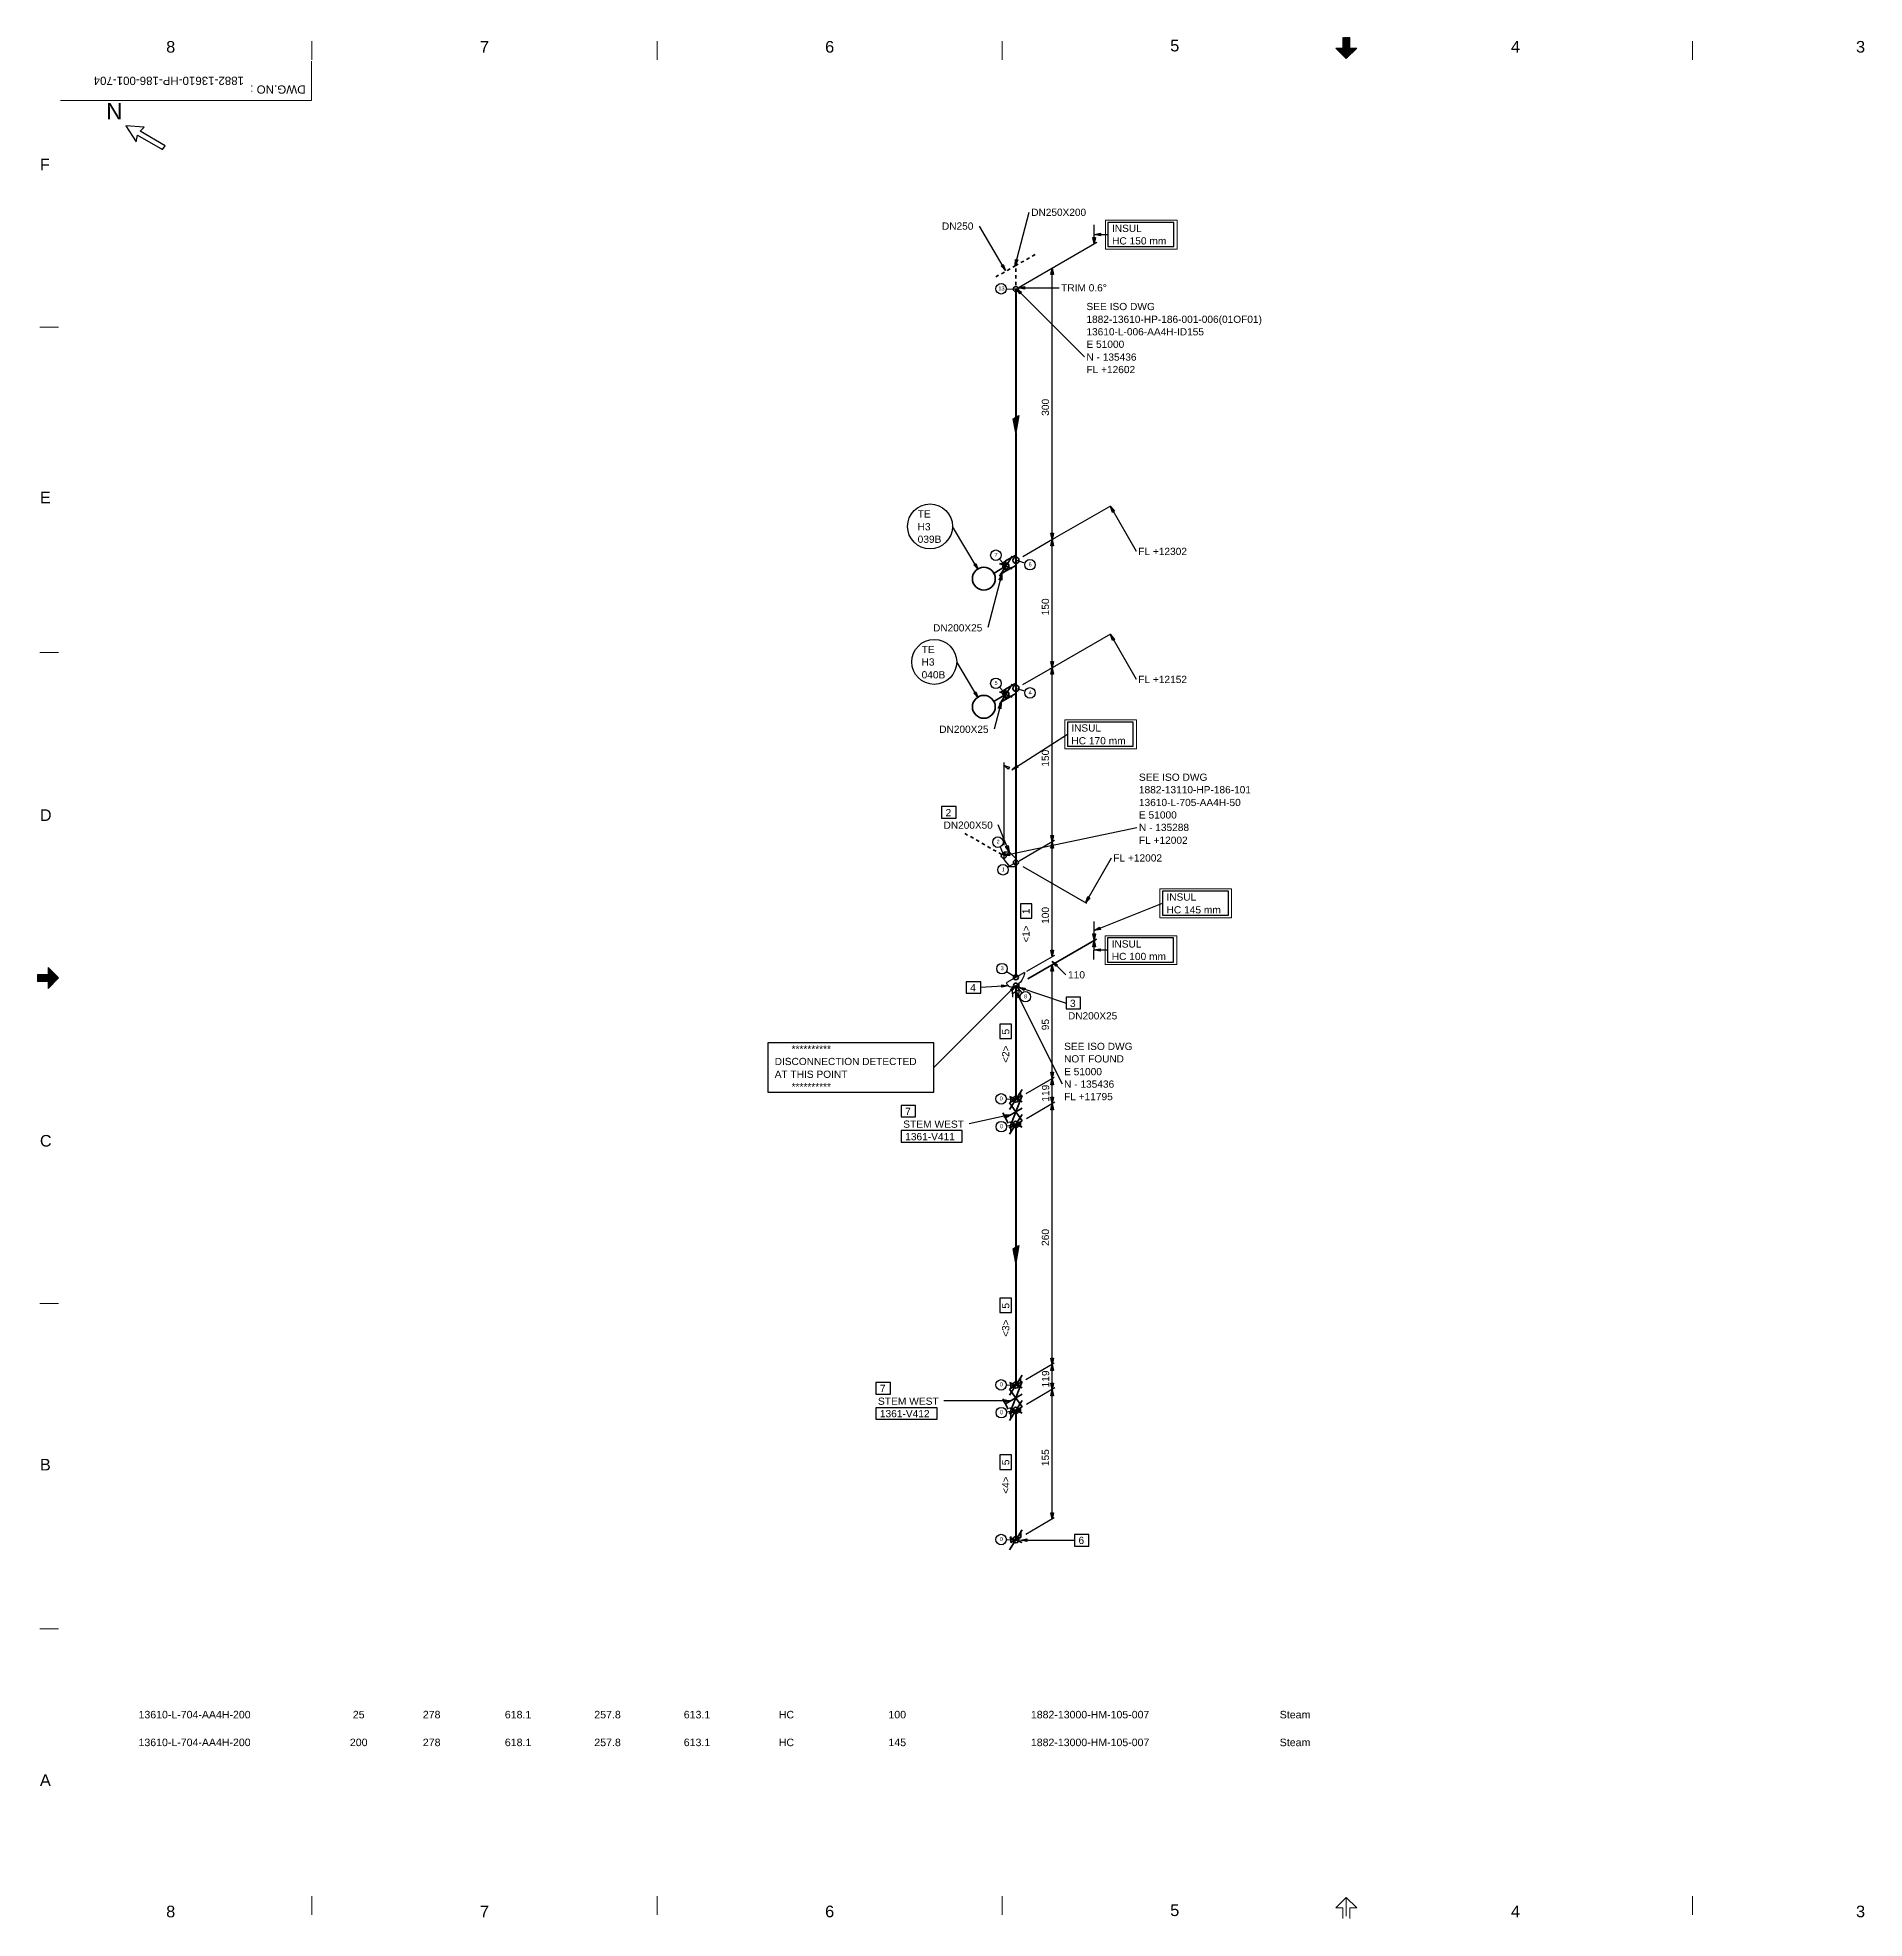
# Model space of a CAD drawing. Header units: inches. Extents: x 18 to 823, y 11 to 584.
# Drawn here: x 18 to 575, y 11 to 584 of the extents above; entities that cross this region are included whole.
import ezdxf
from ezdxf.enums import TextEntityAlignment as Align
from ezdxf.xclip import XClip

# ---------------------------------------------------------------- set-up
doc = ezdxf.new("R2010")
doc.units = ezdxf.units.IN
doc.header["$MEASUREMENT"] = 0
doc.header["$XCLIPFRAME"] = 0
for name, color, linetype in [('1882-13610-HP-186-001-704(01OF01)_MODEL-EMBED 1_DWG$0$Default', 7, 'Continuous'), ('AD1', 7, 'Continuous'), ('AD2', 7, 'Continuous'), ('BG 0 -1', 7, 'Continuous'), ('DBOX', 7, 'Continuous'), ('DEL1', 7, 'Continuous'), ('DIMLINES', 7, 'Continuous'), ('DIMTEXT', 7, 'Continuous'), ('EX1', 7, 'Continuous'), ('FITTINGS', 7, 'Continuous'), ('FRAME', 7, 'Continuous'), ('INSU_BOX', 7, 'Continuous'), ('ISOTEXT', 7, 'Continuous'), ('PIPE', 7, 'Continuous'), ('WELDS', 7, 'Continuous')]:
    doc.layers.add(name, color=color, linetype=linetype)
doc.styles.add('1882-13610-HP-186-001-704(01OF01)_MODEL-EMBED 1_DWG$0$Arial', font='arial.ttf')
doc.styles.add('Arial', font='arial.ttf')

msp = doc.modelspace()

# ---------------------------------------------------------------- texts
at = {"layer": 'BG 0 -1', "color": 7, "style": 'Arial', "width": 1.008516}
for s, p in [('8', (58.68, 581.12)), ('7', (154.26, 581.12)), ('6', (259.39, 581.12)), ('5', (364.51, 581.46)), ('4', (468.28, 581.12)), ('3', (573.41, 581.12)), ('8', (58.68, 13.03)), ('7', (154.26, 13.05)), ('6', (259.39, 13.05)), ('5', (364.51, 13.39)), ('4', (468.28, 13.05)), ('3', (573.41, 13.05))]:
    msp.add_text(s, height=3.54, dxfattribs=at).set_placement(p, align=Align.MIDDLE)
at = {"layer": 'BG 0 -1', "color": 4, "style": 'Arial', "width": 1.010263}
msp.add_text('DWG.NO : ', height=2.5, rotation=180, dxfattribs=at).set_placement((99.75, 568.1), align=Align.MIDDLE_LEFT)
at = {"layer": 'BG 0 -1', "color": 7, "style": 'Arial'}
for s, height, width, p in [('F', 3.54, 0.993934, (18.84, 543.5)), ('E', 3.54, 1.004063, (18.84, 442.02)), ('D', 3.54, 0.992063, (18.84, 345.28)), ('C', 3.54, 0.992063, (18.84, 246.06)), ('B ', 3.537, 1.005373, (18.84, 147.39)), ('A', 3.54, 1.004063, (18.84, 51.29))]:
    msp.add_text(s, height=height, dxfattribs=dict(at, width=width)).set_placement(p)
at = {"layer": 'CP', "color": 4, "style": 'Arial', "width": 1.008516}
for p in [(326.26, 259.74), (326.26, 172.7)]:
    msp.add_text('119', height=2.2, rotation=90, dxfattribs=at).set_placement(p)
at = {"layer": 'DIMLINES', "color": 4, "style": 'Arial'}
for s, width, p in [('HC 150 mm', 1.010172, (345.4, 520.9)), ('INSUL', 0.999439, (345.4, 524.7)), ('INSUL', 0.999439, (333, 372.5)), ('HC 170 mm', 1.010172, (333, 368.6)), ('INSUL', 0.999439, (362, 321)), ('HC 145 mm', 1.010172, (362, 317.1)), ('HC 100 mm', 1.010172, (345.3, 302.9)), ('INSUL', 0.999439, (345.3, 306.7))]:
    msp.add_text(s, height=2.2, dxfattribs=dict(at, width=width)).set_placement(p)
at = {"layer": 'DIMTEXT', "color": 2, "style": 'Arial', "width": 1.008516}
for s, p in [('300', (326.2, 468.7)), ('150', (326.2, 407.9)), ('150', (326.2, 361.8)), ('100', (326.2, 313.9)), ('95', (326.2, 281.5)), ('260', (326.2, 215.8)), ('155', (326.2, 148.7))]:
    msp.add_text(s, height=2.2, rotation=90, dxfattribs=at).set_placement(p)
msp.add_text('110', height=2.2, dxfattribs=at).set_placement((332, 297.3))
at = {"layer": 'FRAME', "color": 2, "style": 'Arial', "width": 1.003968}
msp.add_text('1882-13610-HP-186-001-704', height=2.5, rotation=180, dxfattribs=at).set_placement((81, 572))
at = {"layer": 'FRAME', "color": 2, "style": 'Arial', "width": 0.992063}
msp.add_text('N', height=5, dxfattribs=at).set_placement((39, 559))
at = {"layer": 'ISOTEXT', "color": 2, "style": 'Arial'}
for s, width, p in [('DN250', 1.000881, (293.6, 525.4)), ('DN250X200', 0.99789, (320.8, 529.6)), ('TRIM 0.6°', 1.00446, (329.9, 506.6)), ('SEE ISO DWG', 1.00983, (337.6, 500.9)), ('1882-13610-HP-186-001-006(01OF01)', 1.003206, (337.6, 497)), ('13610-L-006-AA4H-ID155', 1.002891, (337.6, 493.2)), ('E 51000', 1.007719, (337.6, 489.4)), ('N - 135436', 1.004313, (337.6, 485.5)), ('FL +12602', 1.004042, (337.6, 481.7)), ('TE', 1.011406, (286.2, 437.7)), ('H3', 0.99922, (286.2, 433.8)), ('039B', 1.007244, (286.2, 430)), ('FL +12302', 1.004042, (353.4, 426.3)), ('DN200X25', 0.996682, (290.9, 403)), ('TE', 1.011406, (287.4, 396.4)), ('040B', 1.007244, (287.4, 388.7)), ('H3', 0.99922, (287.4, 392.6)), ('FL +12152', 1.004042, (353.4, 387.3)), ('DN200X25', 0.996682, (292.8, 372.1)), ('SEE ISO DWG', 1.00983, (353.6, 357.5)), ('1882-13110-HP-186-101', 1.003951, (353.6, 353.7)), ('13610-L-705-AA4H-50', 1.003202, (353.6, 349.8)), ('DN200X50', 0.996682, (294.1, 342.9)), ('2', 1.008516, (294.7, 346.7)), ('E 51000', 1.007719, (353.6, 346)), ('N - 135288', 1.004313, (353.6, 342.2)), ('FL +12002', 1.004042, (353.6, 338.3)), ('FL +12002', 1.004042, (345.8, 332.9)), ('4', 1.008516, (302.2, 293.4)), ('DN200X25', 0.996682, (332, 284.8)), ('3', 1.008516, (332.6, 288.6)), ('       **********', 1.003427, (241.8, 274.7)), ('SEE ISO DWG', 1.00983, (330.8, 275.5)), (' DISCONNECTION DETECTED', 1.000587, (241.8, 270.9)), ('NOT FOUND', 0.998145, (330.8, 271.7)), ('E 51000', 1.007719, (330.8, 267.8)), (' AT THIS POINT', 1.006015, (241.8, 267)), ('       **********', 1.003427, (241.8, 263.2)), ('N - 135436', 1.004313, (330.8, 264)), ('7', 1.008516, (282.4, 255.7)), ('FL +11795', 1.004042, (330.8, 260.2)), ('STEM WEST', 1.013742, (281.8, 251.8)), ('1361-V411', 1.006087, (282.4, 248)), ('7', 1.008516, (274.7, 171.3)), ('STEM WEST', 1.013742, (274.1, 167.4)), ('1361-V412', 1.006087, (274.7, 163.6)), ('6', 1.008516, (335.2, 125))]:
    msp.add_text(s, height=2.2, dxfattribs=dict(at, width=width)).set_placement(p)
for s, width, p in [('1', 1.008516, (320.3, 316.9)), ('<1>', 0.993892, (320.3, 308.2)), ('5', 1.008516, (314.1, 280.2)), ('<2>', 0.993892, (314.1, 271.6)), ('5', 1.008516, (314.1, 196.7)), ('<3>', 0.993892, (314.1, 188.1)), ('5', 1.008516, (314.1, 149)), ('<4>', 0.993892, (314.1, 140.3))]:
    msp.add_text(s, height=2.2, rotation=90, dxfattribs=dict(at, width=width)).set_placement(p)
at = {"layer": 'WDT', "color": 2, "style": 'Arial', "width": 1.008516}
for s, p in [('13', (310.78, 506.92)), ('7', (309.6, 425.74)), ('6', (319.99, 422.85)), ('5', (309.61, 386.71)), ('4', (319.99, 383.81)), ('2', (310.23, 338.33)), ('1', (311.78, 329.91)), ('3', (311.46, 299.8)), ('8', (318.6, 291.24)), ('0', (311.2, 260.12)), ('0', (311.26, 251.65)), ('0', (311.2, 173)), ('0', (311.26, 164.53)), ('0', (311.2, 125.88))]:
    msp.add_text(s, height=1.2, dxfattribs=at).set_placement(p)

# ---------------------------------------------------------------- blocks, each defined once
blk = doc.blocks.new('1882-13610-HP-186-001-704(01OF01)_MODEL-EMBED 1_DWG')
at = {"layer": '1882-13610-HP-186-001-704(01OF01)_MODEL-EMBED 1_DWG$0$Default', "color": 4, "style": '1882-13610-HP-186-001-704(01OF01)_MODEL-EMBED 1_DWG$0$Arial'}
for s, width, p in [('13610-L-704-AA4H-200', 1.00348, (0.905822, -0.115628)), ('25', 1.008516, (3.475116, -0.115628)), ('278', 1.008516, (4.31479, -0.115628)), ('618.1 ', 1.008516, (5.29826, -0.115628)), ('257.8 ', 1.008516, (6.371177, -0.115628)), ('613.1 ', 1.008516, (7.444094, -0.115628)), ('HC', 0.992063, (8.5857, -0.115628)), ('100', 1.008516, (9.898125, -0.115628)), ('1882-13000-HM-105-007', 1.00296, (11.607138, -0.115628)), ('Steam', 1.013128, (14.590457, -0.115628)), ('13610-L-704-AA4H-200', 1.00348, (0.905822, -0.448962)), ('200', 1.008516, (3.43979, -0.448962)), ('618.1 ', 1.008516, (5.29826, -0.448962)), ('257.8 ', 1.008516, (6.371177, -0.448962)), ('613.1 ', 1.008516, (7.444094, -0.448962)), ('HC', 0.992063, (8.5857, -0.448962)), ('145', 1.008516, (9.898125, -0.448962)), ('1882-13000-HM-105-007', 1.00296, (11.607138, -0.448962)), ('Steam', 1.013128, (14.590457, -0.448962))]:
    blk.add_text(s, height=0.090278, dxfattribs=dict(at, width=width)).set_placement(p, align=Align.TOP_LEFT)
at = {"layer": '1882-13610-HP-186-001-704(01OF01)_MODEL-EMBED 1_DWG$0$Default', "color": 7, "style": '1882-13610-HP-186-001-704(01OF01)_MODEL-EMBED 1_DWG$0$Arial', "width": 1.008516}
blk.add_text('278', height=0.090278, dxfattribs=at).set_placement((4.31479, -0.448962), align=Align.TOP_LEFT)

# ---------------------------------------------------------------- linework, layer by layer
at = {"layer": 'AD1', "color": 4, "linetype": 'Continuous', "lineweight": 30}
for p, q in [((339.96, 523.96), (344.12, 523.96)), ((327.16, 431), (326.76, 432.92)), ((327.56, 432.92), (327.16, 431)), ((327.16, 391.96), (326.76, 393.88)), ((327.56, 393.88), (327.16, 391.96)), ((314.84, 360.84), (331.8, 371.72)), ((327.16, 338.92), (326.76, 340.84)), ((327.56, 340.84), (327.16, 338.92)), ((339.96, 311.88), (360.76, 320.2)), ((327.16, 303.96), (326.76, 305.88)), ((327.56, 305.88), (327.16, 303.96)), ((339.88, 305.96), (344.04, 305.96)), ((327.16, 266.84), (326.76, 268.76)), ((327.56, 268.76), (327.16, 266.84)), ((327.16, 259.16), (326.76, 261.08)), ((327.56, 261.08), (327.16, 259.16)), ((327.16, 179.72), (326.76, 181.64)), ((327.56, 181.64), (327.16, 179.72)), ((327.16, 172.04), (326.76, 173.96)), ((327.56, 173.96), (327.16, 172.04)), ((327.16, 132.6), (326.76, 134.52)), ((327.56, 134.52), (327.16, 132.6))]:
    msp.add_line(p, q, dxfattribs=at)
at = {"layer": 'AD2', "color": 6, "linetype": 'Continuous', "lineweight": 30}
for p, q in [((339.96, 521.08), (339.96, 526.84)), ((339.96, 308.92), (339.96, 314.68)), ((339.88, 303.08), (339.96, 308.84))]:
    msp.add_line(p, q, dxfattribs=at)
at = {"layer": 'AD2', "color": 4, "linetype": 'Continuous', "lineweight": 30}
for p, q in [((326.76, 511.72), (327.16, 513.64)), ((327.16, 513.64), (327.56, 511.72)), ((326.76, 429.08), (327.16, 431)), ((327.16, 431), (327.56, 429.08)), ((326.76, 390.04), (327.16, 391.96)), ((327.16, 391.96), (327.56, 390.04)), ((326.76, 337), (327.16, 338.92)), ((327.16, 338.92), (327.56, 337)), ((326.76, 299.48), (327.16, 301.4)), ((327.16, 301.4), (327.56, 299.48)), ((326.76, 264.92), (327.16, 266.84)), ((327.16, 266.84), (327.56, 264.92)), ((326.76, 257.24), (327.16, 259.16)), ((327.16, 259.16), (327.56, 257.24)), ((326.76, 177.8), (327.16, 179.72)), ((327.16, 179.72), (327.56, 177.8)), ((326.76, 170.12), (327.16, 172.04)), ((327.16, 172.04), (327.56, 170.12))]:
    msp.add_line(p, q, dxfattribs=at)
at = {"layer": 'BG 0 -1', "color": 7, "linetype": 'Continuous', "lineweight": 9}
for p, q in [((101.7, 577.17), (101.7, 582.83)), ((206.83, 577.17), (206.83, 582.83)), ((311.95, 577.17), (311.95, 582.83)), ((413.57, 580.74), (415.69, 580.74)), ((416.76, 577.55), (413.57, 580.74)), ((413.59, 580.74), (416.76, 577.56)), ((413.71, 580.74), (416.83, 577.62)), ((413.84, 580.74), (416.89, 577.68)), ((413.96, 580.74), (416.95, 577.75)), ((414.09, 580.74), (417.01, 577.81)), ((414.21, 580.74), (417.08, 577.87)), ((414.34, 580.74), (417.14, 577.93)), ((414.46, 580.74), (417.2, 578)), ((414.59, 580.74), (417.26, 578.06)), ((414.71, 580.74), (417.33, 578.12)), ((414.84, 580.74), (417.39, 578.18)), ((414.96, 580.74), (417.45, 578.25)), ((415.09, 580.74), (417.51, 578.31)), ((415.21, 580.74), (417.58, 578.37)), ((415.34, 580.74), (417.64, 578.44)), ((415.46, 580.74), (417.7, 578.5)), ((415.59, 580.74), (417.76, 578.56)), ((415.69, 580.74), (415.69, 583.92)), ((415.69, 583.88), (417.82, 581.76)), ((415.69, 583.75), (417.82, 581.63)), ((415.69, 583.63), (417.82, 581.51)), ((415.69, 583.5), (417.82, 581.38)), ((415.69, 583.38), (417.82, 581.26)), ((415.69, 583.25), (417.82, 581.13)), ((415.69, 583.13), (417.82, 581.01)), ((415.69, 583), (417.82, 580.88)), ((415.69, 582.88), (417.82, 580.76)), ((415.69, 582.75), (418.83, 579.62)), ((415.69, 582.63), (418.76, 579.56)), ((415.69, 582.5), (418.7, 579.5)), ((415.69, 582.38), (418.64, 579.44)), ((415.69, 582.25), (418.58, 579.37)), ((415.69, 582.13), (418.51, 579.31)), ((415.69, 582), (418.45, 579.25)), ((415.69, 581.88), (418.39, 579.19)), ((415.69, 581.75), (418.33, 579.12)), ((415.69, 581.63), (418.26, 579.06)), ((415.69, 581.5), (418.2, 579)), ((415.69, 581.38), (418.14, 578.94)), ((415.69, 581.25), (418.08, 578.87)), ((415.69, 581.13), (418.01, 578.81)), ((415.69, 581), (417.95, 578.75)), ((415.69, 580.88), (417.89, 578.69)), ((415.69, 580.75), (417.83, 578.62)), ((415.78, 583.92), (417.82, 581.88)), ((415.91, 583.92), (417.82, 582.01)), ((416.03, 583.92), (417.82, 582.13)), ((416.16, 583.92), (417.82, 582.26)), ((416.28, 583.92), (417.82, 582.38)), ((416.41, 583.92), (417.82, 582.51)), ((416.53, 583.92), (417.82, 582.63)), ((416.66, 583.92), (417.82, 582.76)), ((416.76, 577.56), (416.76, 583.22)), ((419.94, 580.74), (416.76, 577.55)), ((416.78, 583.92), (417.82, 582.88)), ((416.91, 583.92), (417.82, 583.01)), ((417.03, 583.92), (417.82, 583.13)), ((417.16, 583.92), (417.82, 583.26)), ((417.28, 583.92), (417.82, 583.38)), ((417.41, 583.92), (417.82, 583.51)), ((417.53, 583.92), (417.82, 583.63)), ((417.66, 583.92), (417.82, 583.76)), ((417.78, 583.92), (417.82, 583.88)), ((417.82, 580.74), (417.82, 583.92)), ((417.82, 580.74), (419.94, 580.74)), ((417.84, 580.74), (418.89, 579.69)), ((417.96, 580.74), (418.95, 579.75)), ((418.09, 580.74), (419.01, 579.81)), ((418.21, 580.74), (419.08, 579.87)), ((418.34, 580.74), (419.14, 579.94)), ((418.46, 580.74), (419.2, 580)), ((418.59, 580.74), (419.26, 580.06)), ((418.71, 580.74), (419.33, 580.12)), ((418.84, 580.74), (419.39, 580.19)), ((418.96, 580.74), (419.45, 580.25)), ((419.09, 580.74), (419.51, 580.31)), ((419.21, 580.74), (419.58, 580.37)), ((419.34, 580.74), (419.64, 580.44)), ((419.46, 580.74), (419.7, 580.5)), ((419.59, 580.74), (419.76, 580.56)), ((419.71, 580.74), (419.83, 580.62)), ((419.84, 580.74), (419.89, 580.69)), ((522.2, 577.17), (522.2, 582.83)), ((101.53, 564.78), (101.53, 576.75)), ((101.53, 564.78), (25.11, 564.78)), ((24.49, 495.71), (18.83, 495.71)), ((24.49, 396.57), (18.83, 396.57)), ((18.14, 296.95), (19.67, 298.49)), ((18.14, 296.83), (19.8, 298.49)), ((18.14, 296.7), (19.92, 298.49)), ((18.14, 296.58), (20.05, 298.49)), ((18.14, 296.45), (20.17, 298.49)), ((18.14, 298.49), (18.14, 296.37)), ((18.14, 298.45), (18.17, 298.49)), ((18.14, 298.33), (18.3, 298.49)), ((18.14, 298.2), (18.42, 298.49)), ((18.14, 298.08), (18.55, 298.49)), ((18.14, 297.95), (18.67, 298.49)), ((18.14, 297.83), (18.8, 298.49)), ((18.14, 297.7), (18.92, 298.49)), ((18.14, 297.58), (19.05, 298.49)), ((18.14, 297.45), (19.17, 298.49)), ((18.14, 297.33), (19.3, 298.49)), ((18.14, 297.2), (19.42, 298.49)), ((18.14, 297.08), (19.55, 298.49)), ((21.32, 298.49), (18.14, 298.49)), ((18.17, 296.37), (20.3, 298.49)), ((18.3, 296.37), (20.42, 298.49)), ((18.42, 296.37), (20.55, 298.49)), ((18.55, 296.37), (20.67, 298.49)), ((18.67, 296.37), (20.8, 298.49)), ((18.8, 296.37), (20.92, 298.49)), ((18.93, 296.37), (21.05, 298.49)), ((19.05, 296.37), (21.17, 298.49)), ((19.18, 296.37), (21.3, 298.49)), ((19.3, 296.37), (22.43, 299.5)), ((19.43, 296.37), (22.49, 299.43)), ((19.55, 296.37), (22.56, 299.37)), ((19.68, 296.37), (22.62, 299.31)), ((19.8, 296.37), (22.68, 299.25)), ((19.93, 296.37), (22.74, 299.18)), ((20.05, 296.37), (22.81, 299.12)), ((20.18, 296.37), (22.87, 299.06)), ((20.3, 296.37), (22.93, 299)), ((20.43, 296.37), (22.99, 298.93)), ((20.55, 296.37), (23.06, 298.87)), ((20.68, 296.37), (23.12, 298.81)), ((20.8, 296.37), (23.18, 298.75)), ((20.93, 296.37), (23.24, 298.68)), ((21.05, 296.37), (23.31, 298.62)), ((21.18, 296.37), (23.37, 298.56)), ((21.3, 296.37), (23.43, 298.5)), ((21.32, 300.61), (24.5, 297.43)), ((21.32, 298.49), (21.32, 300.61)), ((21.32, 300.51), (21.37, 300.56)), ((21.32, 300.39), (21.43, 300.5)), ((21.32, 300.26), (21.49, 300.43)), ((21.32, 300.14), (21.56, 300.37)), ((21.32, 300.01), (21.62, 300.31)), ((21.32, 299.89), (21.68, 300.25)), ((21.32, 299.76), (21.74, 300.18)), ((21.32, 299.63), (21.81, 300.12)), ((21.32, 299.51), (21.87, 300.06)), ((21.32, 299.38), (21.93, 300)), ((21.32, 299.26), (21.99, 299.93)), ((21.32, 299.13), (22.06, 299.87)), ((21.32, 299.01), (22.12, 299.81)), ((21.32, 298.88), (22.18, 299.75)), ((21.32, 298.76), (22.24, 299.68)), ((21.32, 298.63), (22.31, 299.62)), ((21.32, 298.51), (22.37, 299.56)), ((21.32, 296.26), (23.49, 298.43)), ((21.32, 296.13), (23.56, 298.37)), ((21.32, 296.01), (23.62, 298.31)), ((21.32, 295.88), (23.68, 298.25)), ((21.32, 295.76), (23.74, 298.18)), ((21.32, 295.63), (23.81, 298.12)), ((21.32, 295.51), (23.87, 298.06)), ((21.32, 295.38), (23.93, 298)), ((21.32, 296.37), (18.14, 296.37)), ((21.32, 295.26), (23.99, 297.93)), ((21.32, 295.13), (24.06, 297.87)), ((21.32, 295.01), (24.12, 297.81)), ((21.32, 294.88), (24.18, 297.75)), ((21.32, 294.76), (24.24, 297.68)), ((21.32, 294.63), (24.31, 297.62)), ((21.32, 294.51), (24.37, 297.56)), ((21.32, 294.38), (24.43, 297.5)), ((21.32, 294.26), (24.49, 297.43)), ((24.5, 297.43), (21.32, 294.24)), ((21.32, 294.24), (21.32, 296.37)), ((24.49, 198.28), (18.83, 198.28)), ((24.49, 99.14), (18.83, 99.14)), ((101.7, 17.68), (101.7, 12.02)), ((206.83, 17.68), (206.83, 12.02)), ((311.95, 17.68), (311.95, 12.02)), ((416.76, 17.3), (413.57, 14.12)), ((419.94, 14.12), (416.76, 17.3)), ((416.76, 17.29), (416.76, 11.64)), ((522.2, 17.68), (522.2, 12.02)), ((413.57, 14.12), (415.69, 14.12)), ((415.69, 14.12), (415.69, 10.94)), ((417.82, 14.12), (419.94, 14.12)), ((417.82, 14.12), (417.82, 10.94))]:
    msp.add_line(p, q, dxfattribs=at)
at = {"layer": 'DBOX', "color": 1, "linetype": 'Continuous', "lineweight": 30}
for p, q in [((364.2, 527.64), (344.12, 527.64)), ((344.12, 527.64), (344.12, 520.28)), ((364.2, 520.28), (364.2, 527.64)), ((344.12, 520.28), (364.2, 520.28)), ((351.88, 375.4), (331.8, 375.4)), ((331.8, 375.4), (331.8, 368.04)), ((351.88, 368.04), (351.88, 375.4)), ((331.8, 368.04), (351.88, 368.04)), ((380.84, 323.88), (360.76, 323.88)), ((360.76, 323.88), (360.76, 316.52)), ((380.84, 316.52), (380.84, 323.88)), ((360.76, 316.52), (380.84, 316.52)), ((364.12, 309.64), (344.04, 309.64)), ((344.04, 309.64), (344.04, 302.28)), ((364.12, 302.28), (364.12, 309.64)), ((344.04, 302.28), (364.12, 302.28))]:
    msp.add_line(p, q, dxfattribs=at)
at = {"layer": 'DEL1', "color": 1, "linetype": 'Continuous', "lineweight": 30}
for p, q in [((339.96, 521.08), (339.56, 523)), ((339.56, 523), (340.36, 523)), ((339.96, 523.96), (341.88, 524.36)), ((341.88, 523.56), (339.96, 523.96)), ((340.36, 523), (339.96, 521.08)), ((341.88, 524.36), (341.88, 523.56)), ((312.36, 362.28), (314.2, 361.64)), ((313.8, 361), (312.36, 362.28)), ((314.2, 361.64), (313.8, 361)), ((314.84, 360.84), (316.28, 362.2)), ((316.68, 361.56), (314.84, 360.84)), ((316.28, 362.2), (316.68, 361.56)), ((339.96, 308.92), (339.56, 310.84)), ((339.56, 310.84), (340.36, 310.84)), ((339.96, 311.88), (341.56, 312.92)), ((341.88, 312.2), (339.96, 311.88)), ((340.36, 310.84), (339.96, 308.92)), ((341.56, 312.92), (341.88, 312.2)), ((339.56, 306.92), (339.96, 308.84)), ((340.36, 306.92), (339.56, 306.92)), ((339.88, 305.96), (341.8, 306.36)), ((341.8, 305.56), (339.88, 305.96)), ((339.96, 308.84), (340.36, 306.92)), ((341.8, 306.36), (341.8, 305.56))]:
    msp.add_line(p, q, dxfattribs=at)
at = {"layer": 'DIMLINES', "color": 7, "linetype": 'Continuous', "lineweight": 30}
for p, q in [((327.56, 511.72), (326.76, 511.72)), ((316.12, 453.16), (316.12, 451.24)), ((327.24, 431.08), (345, 441.32)), ((318.2, 425.88), (327.24, 431.08)), ((327.96, 431.4), (326.36, 430.52)), ((326.76, 432.92), (327.56, 432.92)), ((327.56, 429.08), (326.76, 429.08)), ((327.24, 392.04), (345, 402.28)), ((318.2, 386.84), (327.24, 392.04)), ((327.96, 392.36), (326.36, 391.48)), ((326.76, 393.88), (327.56, 393.88)), ((327.56, 390.04), (326.76, 390.04)), ((327.88, 339.32), (317.16, 333)), ((326.76, 340.84), (327.56, 340.84)), ((327.56, 337), (326.76, 337)), ((318.2, 331.4), (319.88, 330.44)), ((319.88, 330.44), (337.64, 320.2)), ((327.88, 304.28), (319.4, 299.4)), ((326.76, 305.88), (327.56, 305.88)), ((327.56, 299.48), (326.76, 299.48)), ((327.16, 302.6), (328.76, 301.48)), ((328.28, 301), (327.16, 302.6)), ((327.16, 302.6), (331.32, 298.44)), ((328.76, 301.48), (328.28, 301)), ((327.8, 267.16), (319.16, 262.12)), ((326.76, 268.76), (327.56, 268.76)), ((327.56, 264.92), (326.76, 264.92)), ((327.96, 259.56), (319.32, 254.52)), ((326.76, 261.08), (327.56, 261.08)), ((327.56, 257.24), (326.76, 257.24)), ((327.8, 180.04), (319.16, 175)), ((326.76, 181.64), (327.56, 181.64)), ((327.56, 177.8), (326.76, 177.8)), ((327.96, 172.52), (319.32, 167.48)), ((326.76, 173.96), (327.56, 173.96)), ((327.56, 170.12), (326.76, 170.12)), ((327.8, 132.92), (319.16, 127.88)), ((326.76, 134.52), (327.56, 134.52))]:
    msp.add_line(p, q, dxfattribs=at)
at = {"layer": 'DL', "color": 4, "linetype": 'Continuous', "lineweight": 30}
for p, q in [((327.16, 431), (327.16, 513.64)), ((327.16, 391.96), (327.16, 431)), ((327.16, 338.92), (327.16, 391.96)), ((327.16, 303.96), (327.16, 338.92)), ((327.16, 266.84), (327.16, 301.4)), ((327.16, 259.16), (327.16, 266.84)), ((327.16, 179.72), (327.16, 259.16)), ((327.16, 172.04), (327.16, 179.72)), ((327.16, 132.6), (327.16, 172.04))]:
    msp.add_line(p, q, dxfattribs=at)
at = {"layer": 'EX1', "color": 2, "linetype": 'Continuous', "lineweight": 30}
for p, q in [((340.76, 521.48), (317.08, 507.8)), ((312.44, 363.08), (312.44, 337.88)), ((340.68, 309.24), (319.72, 297.16)), ((340.68, 309.16), (319.72, 297.08))]:
    msp.add_line(p, q, dxfattribs=at)
at = {"layer": 'FITTINGS', "color": 2, "linetype": 'Continuous', "lineweight": 30}
for p, q in [((315.3, 467.8), (316.9, 468.7)), ((316.1, 463.6), (315.3, 467.8)), ((315.4, 467.8), (316.8, 468.6)), ((315.4, 467.8), (316.6, 468.6)), ((316.1, 464.1), (315.4, 467.8)), ((316.1, 464.6), (315.4, 467.8)), ((315.6, 467.9), (316.6, 468.5)), ((316.1, 465), (315.6, 467.9)), ((315.7, 468), (316.4, 468.4)), ((316.1, 465.4), (315.7, 468)), ((315.8, 468.1), (316.3, 468.4)), ((316.1, 465.8), (315.8, 468.1)), ((315.9, 468.2), (316.2, 468.3)), ((316.1, 466.3), (315.9, 468.2)), ((316.1, 466.7), (316, 468.2)), ((316, 468.2), (316.1, 468.2)), ((316.1, 468.2), (317, 468.8)), ((317, 468.8), (316.1, 463.6)), ((316.9, 468.7), (316.1, 464.1)), ((316.8, 468.6), (316.1, 464.6)), ((316.6, 468.6), (316.1, 465)), ((316.6, 468.5), (316.1, 465.4)), ((316.4, 468.4), (316.1, 465.8)), ((316.3, 468.4), (316.1, 466.3)), ((316.2, 468.3), (316.1, 466.7)), ((316.1, 468.2), (316.1, 463.6)), ((315.3, 214.9), (316.9, 215.8)), ((316.1, 210.7), (315.3, 214.9)), ((315.4, 215), (316.8, 215.8)), ((315.4, 215), (316.6, 215.7)), ((316.1, 211.2), (315.4, 215)), ((316.1, 211.7), (315.4, 215)), ((315.6, 215), (316.6, 215.6)), ((316.1, 212.2), (315.6, 215)), ((315.7, 215.1), (316.4, 215.5)), ((316.1, 212.6), (315.7, 215.1)), ((315.8, 215.2), (316.3, 215.5)), ((316.1, 213), (315.8, 215.2)), ((315.9, 215.3), (316.2, 215.4)), ((316.1, 213.4), (315.9, 215.3)), ((316.1, 213.8), (316, 215.4)), ((316, 215.4), (316.1, 215.4)), ((316.1, 215.4), (317, 215.9)), ((317, 215.9), (316.1, 210.7)), ((316.9, 215.8), (316.1, 211.2)), ((316.8, 215.8), (316.1, 211.7)), ((316.6, 215.7), (316.1, 212.2)), ((316.6, 215.6), (316.1, 212.6)), ((316.4, 215.5), (316.1, 213)), ((316.3, 215.5), (316.1, 213.4)), ((316.2, 215.4), (316.1, 213.8)), ((316.1, 215.4), (316.1, 210.7))]:
    msp.add_line(p, q, dxfattribs=at)
at = {"layer": 'FITTINGS', "color": 2, "linetype": 'Continuous', "lineweight": 35}
for p, q in [((313, 424.4), (311.4, 423.4)), ((316.1, 426.2), (313, 424.5)), ((313, 424.5), (313, 421.4)), ((316.1, 424.6), (316.1, 426.2)), ((316.1, 423.1), (316.1, 424.6)), ((313, 422.9), (309.2, 420.6)), ((313, 421.4), (311.3, 420.4)), ((313, 421.4), (316.1, 423.1)), ((313, 385.4), (311.4, 384.4)), ((316.1, 387.2), (313, 385.4)), ((313, 385.4), (313, 382.3)), ((313, 382.3), (316.1, 384.1)), ((316.1, 385.6), (316.1, 387.2)), ((316.1, 384.1), (316.1, 385.6)), ((313, 383.8), (309.2, 381.6)), ((313, 382.3), (311.3, 381.4)), ((318, 261.6), (314.2, 251.7)), ((314.2, 259.4), (316.1, 260.5)), ((318, 253.9), (314.2, 259.4)), ((317.5, 261.3), (314.6, 259.7)), ((314.6, 259.7), (314.6, 261.1)), ((316.1, 260.5), (318, 261.6)), ((317.5, 262.7), (317.5, 261.3)), ((313.8, 253.2), (312.1, 256.3)), ((318, 257.8), (313, 254.8)), ((314.2, 251.7), (318, 253.9)), ((314.6, 252), (317.5, 253.6)), ((317.5, 253.6), (317.5, 252.2)), ((314.6, 250.6), (314.6, 252)), ((318, 174.5), (314.2, 164.6)), ((314.2, 172.2), (316.1, 173.4)), ((318, 166.8), (314.2, 172.2)), ((317.5, 174.2), (314.6, 172.6)), ((314.6, 172.6), (314.6, 174)), ((316.1, 173.4), (318, 174.5)), ((317.5, 175.6), (317.5, 174.2)), ((313.8, 166.1), (312.1, 169.2)), ((318, 170.6), (313, 167.7)), ((314.2, 164.6), (318, 166.8)), ((314.6, 164.9), (317.5, 166.5)), ((317.5, 166.5), (317.5, 165)), ((314.6, 163.4), (314.6, 164.9)), ((314.6, 125.4), (314.6, 127.3)), ((317.6, 127.1), (314.6, 125.4)), ((317.5, 127), (314.6, 125.4)), ((314.6, 125.4), (314.6, 126.9)), ((317.5, 128.5), (317.5, 127)), ((317.6, 129), (317.6, 127.1))]:
    msp.add_line(p, q, dxfattribs=at)
at = {"layer": 'FITTINGS', "color": 7, "linetype": 'Continuous', "lineweight": 35}
for centre in [(306.36, 419.08), (306.36, 380.04)]:
    msp.add_circle(centre, 3.48, dxfattribs=at)
at = {"layer": 'FRAME', "color": 2, "linetype": 'Continuous', "lineweight": 30}
for p, q in [((45, 557), (48.2, 552.2)), ((50.6, 556.6), (45, 557)), ((49.4, 555.4), (50.6, 556.6)), ((48.2, 552.2), (48.6, 554.2)), ((48.6, 554.2), (56.2, 549.8)), ((57, 551), (49.4, 555.4)), ((56.2, 549.8), (57, 551))]:
    msp.add_line(p, q, dxfattribs=at)
at = {"layer": 'INSU_BOX', "color": 4, "lineweight": 13}
for points in [[(343.4, 519.5), (365.22, 519.5), (365.22, 528.3), (343.4, 528.3)], [(331, 367.21), (352.82, 367.21), (352.82, 376.09), (331, 376.09)], [(360, 315.71), (381.82, 315.71), (381.82, 324.59), (360, 324.59)], [(343.3, 301.5), (365.12, 301.5), (365.12, 310.3), (343.3, 310.3)]]:
    msp.add_lwpolyline(points, close=True, dxfattribs=at)
at = {"layer": 'ISOTEXT', "color": 7, "linetype": 'Continuous', "lineweight": 30}
for p, q in [((315.88, 514.44), (320.2, 530.76)), ((312.92, 512.92), (305.08, 526.52)), ((315.88, 514.44), (315.96, 516.36)), ((316.76, 516.2), (315.88, 514.44)), ((315.96, 516.36), (316.76, 516.2)), ((311.64, 514.36), (312.28, 514.76)), ((312.92, 512.92), (311.64, 514.36)), ((312.28, 514.76), (312.92, 512.92)), ((316.2, 507.48), (337, 486.68)), ((316.2, 507.48), (317.8, 506.36)), ((317.32, 505.88), (316.2, 507.48)), ((316.84, 507.72), (318.76, 508.12)), ((316.84, 507.72), (329.32, 507.72)), ((318.76, 507.32), (316.84, 507.72)), ((317.8, 506.36), (317.32, 505.88)), ((318.76, 508.12), (318.76, 507.32)), ((344.92, 441.08), (352.76, 427.48)), ((344.92, 441.08), (346.2, 439.64)), ((345.56, 439.24), (344.92, 441.08)), ((346.2, 439.64), (345.56, 439.24)), ((304.6, 421.88), (296.84, 435)), ((303.32, 423.32), (303.96, 423.72)), ((304.6, 421.88), (303.32, 423.32)), ((303.96, 423.72), (304.6, 421.88)), ((311.88, 420.52), (307.56, 404.2)), ((311, 418.76), (311.88, 420.52)), ((311.8, 418.6), (311, 418.76)), ((311.88, 420.52), (311.8, 418.6)), ((344.92, 402.04), (352.76, 388.44)), ((344.92, 402.04), (346.2, 400.6)), ((345.56, 400.2), (344.92, 402.04)), ((346.2, 400.6), (345.56, 400.2)), ((304.6, 382.76), (298.12, 393.72)), ((303.32, 384.2), (303.96, 384.6)), ((304.6, 382.76), (303.32, 384.2)), ((303.96, 384.6), (304.6, 382.76)), ((311.64, 381.4), (309.48, 373.24)), ((310.76, 379.64), (311.64, 381.4)), ((311.56, 379.48), (310.76, 379.64)), ((311.64, 381.4), (311.56, 379.48)), ((297.88, 349.64), (293.48, 349.64)), ((293.48, 349.64), (293.48, 346.12)), ((297.88, 346.12), (297.88, 349.64)), ((293.48, 346.12), (297.88, 346.12)), ((314.04, 335.88), (310.76, 344.04)), ((312.36, 334.76), (353, 343.32)), ((312.36, 334.76), (314.12, 335.56)), ((314.28, 334.76), (312.36, 334.76)), ((313, 337.48), (313.72, 337.8)), ((314.04, 335.88), (313, 337.48)), ((313.72, 337.8), (314.04, 335.88)), ((314.12, 335.56), (314.28, 334.76)), ((337.4, 320.44), (345.24, 334.04)), ((337.4, 320.44), (338.04, 322.28)), ((338.68, 321.88), (337.4, 320.44)), ((338.04, 322.28), (338.68, 321.88)), ((321, 320.04), (317.48, 320.04)), ((317.48, 320.04), (317.48, 315.64)), ((317.48, 315.64), (321, 315.64)), ((321, 315.64), (321, 320.04)), ((316.04, 295.08), (291.08, 270.12)), ((305.4, 296.28), (301, 296.28)), ((301, 296.28), (301, 292.76)), ((301, 292.76), (305.4, 292.76)), ((313.8, 295.08), (305.32, 294.52)), ((305.4, 292.76), (305.4, 296.28)), ((311.88, 294.6), (311.88, 295.32)), ((311.88, 295.32), (313.8, 295.08)), ((313.8, 295.08), (311.88, 294.6)), ((314.44, 293.96), (316.04, 295.08)), ((314.92, 293.48), (314.44, 293.96)), ((316.04, 295.08), (314.92, 293.48)), ((316.12, 293.32), (330.2, 265.16)), ((316.12, 293.32), (317.32, 291.8)), ((316.6, 291.4), (316.12, 293.32)), ((317, 294.6), (331.4, 289.8)), ((317, 294.6), (318.92, 294.36)), ((318.68, 293.64), (317, 294.6)), ((318.92, 294.36), (318.68, 293.64)), ((317.32, 291.8), (316.6, 291.4)), ((335.8, 291.56), (331.4, 291.56)), ((331.4, 291.56), (331.4, 288.04)), ((331.4, 288.04), (335.8, 288.04)), ((335.8, 288.04), (335.8, 291.56)), ((314.76, 283.4), (311.24, 283.4)), ((311.24, 283.4), (311.24, 279)), ((314.76, 279), (314.76, 283.4)), ((291.08, 277.64), (240.6, 277.64)), ((240.6, 277.64), (240.6, 262.6)), ((291.08, 262.6), (291.08, 277.64)), ((311.24, 279), (314.76, 279)), ((240.6, 262.6), (291.08, 262.6)), ((285.56, 258.6), (281.16, 258.6)), ((281.16, 258.6), (281.16, 255.08)), ((285.56, 255.08), (285.56, 258.6)), ((281.16, 255.08), (285.56, 255.08)), ((314.36, 255.72), (301.88, 253)), ((312.6, 254.92), (312.44, 255.72)), ((312.44, 255.72), (314.36, 255.72)), ((314.36, 255.72), (312.6, 254.92)), ((299.8, 250.92), (281.16, 250.92)), ((281.16, 250.92), (281.16, 247.4)), ((281.16, 247.4), (299.8, 247.4)), ((299.8, 247.4), (299.8, 250.92)), ((314.76, 199.88), (311.24, 199.88)), ((311.24, 199.88), (311.24, 195.48)), ((311.24, 195.48), (314.76, 195.48)), ((314.76, 195.48), (314.76, 199.88)), ((277.88, 174.2), (273.48, 174.2)), ((273.48, 174.2), (273.48, 170.68)), ((277.88, 170.68), (277.88, 174.2)), ((273.48, 170.68), (277.88, 170.68)), ((292.12, 166.52), (273.48, 166.52)), ((273.48, 166.52), (273.48, 163)), ((292.12, 163), (292.12, 166.52)), ((314.36, 168.6), (294.2, 168.6)), ((312.44, 168.2), (312.44, 169)), ((312.44, 169), (314.36, 168.6)), ((314.36, 168.6), (312.44, 168.2)), ((273.48, 163), (292.12, 163)), ((314.76, 152.12), (311.24, 152.12)), ((311.24, 152.12), (311.24, 147.72)), ((314.76, 147.72), (314.76, 152.12)), ((311.24, 147.72), (314.76, 147.72)), ((317.56, 126.12), (319.48, 126.52)), ((317.56, 126.12), (333.96, 126.12)), ((319.48, 125.72), (317.56, 126.12)), ((319.48, 126.52), (319.48, 125.72)), ((338.36, 127.88), (333.96, 127.88)), ((333.96, 127.88), (333.96, 124.36)), ((338.36, 124.36), (338.36, 127.88)), ((333.96, 124.36), (338.36, 124.36))]:
    msp.add_line(p, q, dxfattribs=at)
at = {"layer": 'ISOTEXT', "color": 2, "linetype": 'Continuous', "lineweight": 30}
for centre in [(289.96, 435), (291.24, 393.72)]:
    msp.add_circle(centre, 6.84, dxfattribs=at)
at = {"layer": 'PIPE', "color": 3, "linetype": 'Continuous', "lineweight": 35}
for p, q in [((317.64, 515.37), (318.51, 515.86)), ((319.38, 516.35), (320.25, 516.84)), ((321.12, 517.34), (321.99, 517.83)), ((310, 511), (310.87, 511.5)), ((311.74, 512), (312.6, 512.49)), ((313.47, 512.99), (314.34, 513.49)), ((315.2, 513.99), (316.07, 514.48)), ((316.1, 514.5), (316.77, 514.88)), ((316.1, 513.53), (316.1, 512.53)), ((316.1, 511.53), (316.1, 510.53)), ((316.1, 509.53), (316.1, 508.53)), ((316.1, 507.53), (316.1, 507.3)), ((301.42, 340.99), (300.56, 341.48)), ((303.16, 339.99), (302.29, 340.49)), ((304.9, 339), (304.03, 339.49)), ((306.63, 338), (305.76, 338.5)), ((308.37, 337.01), (307.5, 337.51)), ((310.1, 336.02), (309.24, 336.51)), ((311.84, 335.02), (310.97, 335.52))]:
    msp.add_line(p, q, dxfattribs=at)
at = {"layer": 'PIPE', "color": 3, "linetype": 'Continuous', "lineweight": 50}
for p, q in [((316.1, 507.3), (316.1, 468.3)), ((316.1, 463.6), (316.1, 424.7)), ((316.1, 424.7), (316.1, 385.6)), ((316.1, 385.6), (316.1, 332.6)), ((316.1, 332.6), (316.1, 297.6)), ((316.1, 295.1), (316.1, 260.5)), ((316.1, 252.8), (316.1, 215.4)), ((316.1, 210.8), (316.1, 173.4)), ((316.1, 165.7), (316.1, 126.3))]:
    msp.add_line(p, q, dxfattribs=at)
at = {"layer": 'WDC', "color": 4, "linetype": 'Continuous', "lineweight": 30}
for centre in [(311.62, 507.4), (311.88, 300.28), (311.62, 260.6), (311.62, 173.48), (311.62, 126.36)]:
    msp.add_circle(centre, 1.6, dxfattribs=at)
at = {"layer": 'WDC', "color": 1, "linetype": 'Continuous', "lineweight": 30}
for centre in [(310.02, 426.22), (320.41, 423.33), (310.03, 387.19), (320.41, 384.29), (310.65, 338.81), (312.2, 330.39), (319.02, 291.72), (311.68, 252.13), (311.68, 165.01)]:
    msp.add_circle(centre, 1.6, dxfattribs=at)
at = {"layer": 'WELDS', "color": 7, "linetype": 'Continuous', "lineweight": 35}
for p, q in [((315, 425.9), (311.1, 419.8)), ((315, 422.1), (311.1, 423.7)), ((315, 386.9), (311.1, 380.8)), ((315, 383), (311.1, 384.6)), ((318, 263.5), (314.2, 257.4)), ((314.2, 261.3), (318, 259.7)), ((318, 255.8), (314.2, 249.8)), ((314.2, 253.6), (318, 252)), ((318, 176.4), (314.2, 170.3)), ((314.2, 174.2), (318, 172.6)), ((318, 168.7), (314.2, 162.6)), ((314.2, 166.5), (318, 164.9)), ((318, 129.3), (314.2, 123.2)), ((314.2, 127), (318, 125.4))]:
    msp.add_line(p, q, dxfattribs=at)
at = {"layer": 'WELDS', "color": 7, "linetype": 'Continuous', "lineweight": 25}
for p, q in [((314.2, 335.8), (312.4, 335.8)), ((312.4, 335.8), (312.4, 333.5)), ((312.4, 333.5), (314.2, 331.4)), ((316.1, 333.8), (314.2, 335.8)), ((316.1, 332.6), (316.1, 333.8)), ((316.1, 331.4), (316.1, 332.6)), ((314.2, 331.4), (316.1, 331.4)), ((318.7, 299.1), (313.4, 296.1)), ((318.5, 298), (318.2, 297.4)), ((318.6, 298.6), (318.5, 298)), ((318.7, 299.1), (318.7, 298.6)), ((313.4, 295.6), (313.4, 296.1)), ((313.6, 295.2), (313.4, 295.6)), ((313.9, 295), (313.6, 295.2)), ((314.2, 294.7), (313.9, 295)), ((314.6, 294.6), (314.2, 294.7)), ((315, 294.6), (314.6, 294.6)), ((315.5, 294.7), (315, 294.6)), ((315.1, 294.6), (316.1, 295.1)), ((315.1, 292.6), (315.1, 294.6)), ((317, 293.8), (315.1, 292.6)), ((315.1, 292.6), (315.1, 291.6)), ((316.1, 295), (315.5, 294.7)), ((316.1, 295.1), (317, 295.7)), ((316.6, 295.3), (316.1, 295)), ((317, 295.8), (316.6, 295.3)), ((317.5, 296.2), (317, 295.8)), ((317, 295.7), (317, 293.8)), ((317, 293.8), (317, 292.7)), ((317.9, 296.8), (317.5, 296.2)), ((318.2, 297.4), (317.9, 296.8))]:
    msp.add_line(p, q, dxfattribs=at)
at = {"layer": 'WELDS', "color": 7, "linetype": 'Continuous', "lineweight": 35}
for centre, radius in [((316.12, 507.32), 0.76), ((316.12, 507.32), 0.76), ((316.12, 424.68), 0.92), ((316.12, 424.68), 0.92), ((313.08, 422.92), 0.92), ((313.08, 422.92), 0.92), ((313.08, 383.88), 0.92), ((313.08, 383.88), 0.92), ((316.12, 385.64), 0.92), ((316.12, 385.64), 0.92), ((312.44, 334.68), 0.76), ((312.44, 334.68), 0.76), ((316.12, 332.6), 0.76), ((316.12, 332.6), 0.76), ((316.12, 297.64), 0.76), ((316.12, 297.64), 0.76), ((316.12, 295.16), 0.72), ((316.12, 295.16), 0.72), ((316.12, 260.52), 0.92), ((316.12, 260.52), 0.92), ((316.12, 252.84), 0.92), ((316.12, 252.84), 0.92), ((316.12, 173.4), 0.92), ((316.12, 173.4), 0.92), ((316.12, 165.72), 0.92), ((316.12, 165.72), 0.92), ((316.12, 126.28), 0.92), ((316.12, 126.28), 0.92)]:
    msp.add_circle(centre, radius, dxfattribs=at)
at = {"layer": 'WL', "color": 7}
for p, q in [((313.22, 507.37), (316.12, 507.32)), ((313.24, 299.43), (316.12, 297.64)), ((313.22, 260.57), (316.12, 260.52)), ((313.22, 173.45), (316.12, 173.4)), ((313.22, 126.33), (316.12, 126.28))]:
    msp.add_line(p, q, dxfattribs=at)
at = {"layer": 'WL1', "color": 7}
for p, q in [((311.11, 425.05), (313.08, 422.92)), ((318.89, 423.81), (316.12, 424.68)), ((311.11, 386.01), (313.08, 383.88)), ((318.89, 384.77), (316.12, 385.64)), ((311.29, 337.34), (312.44, 334.68)), ((313.59, 331.18), (316.12, 332.6)), ((317.99, 292.94), (316.12, 295.16)), ((313.26, 252.38), (316.12, 252.84)), ((313.26, 165.26), (316.12, 165.72))]:
    msp.add_line(p, q, dxfattribs=at)

# ---------------------------------------------------------------- block references
at = {"layer": 'WELDS', "linetype": 'ByBlock'}
ref = msp.add_blockref('1882-13610-HP-186-001-704(01OF01)_MODEL-EMBED 1_DWG', (25.87, 77.1), dxfattribs=dict(at, xscale=25.4, yscale=25.4, zscale=25.4))
XClip(ref).set_block_clipping_path([(-0.029528, -2.50648), (15.699643, 0.003937)])

msp.set_redraw_order([(e.dxf.handle, doc.entitydb.next_handle()) for e in msp.query("TEXT MTEXT ATTDEF DIMENSION ARC_DIMENSION")])  # texts and dimensions are drawn at this point

doc.saveas('drawing.dxf')
